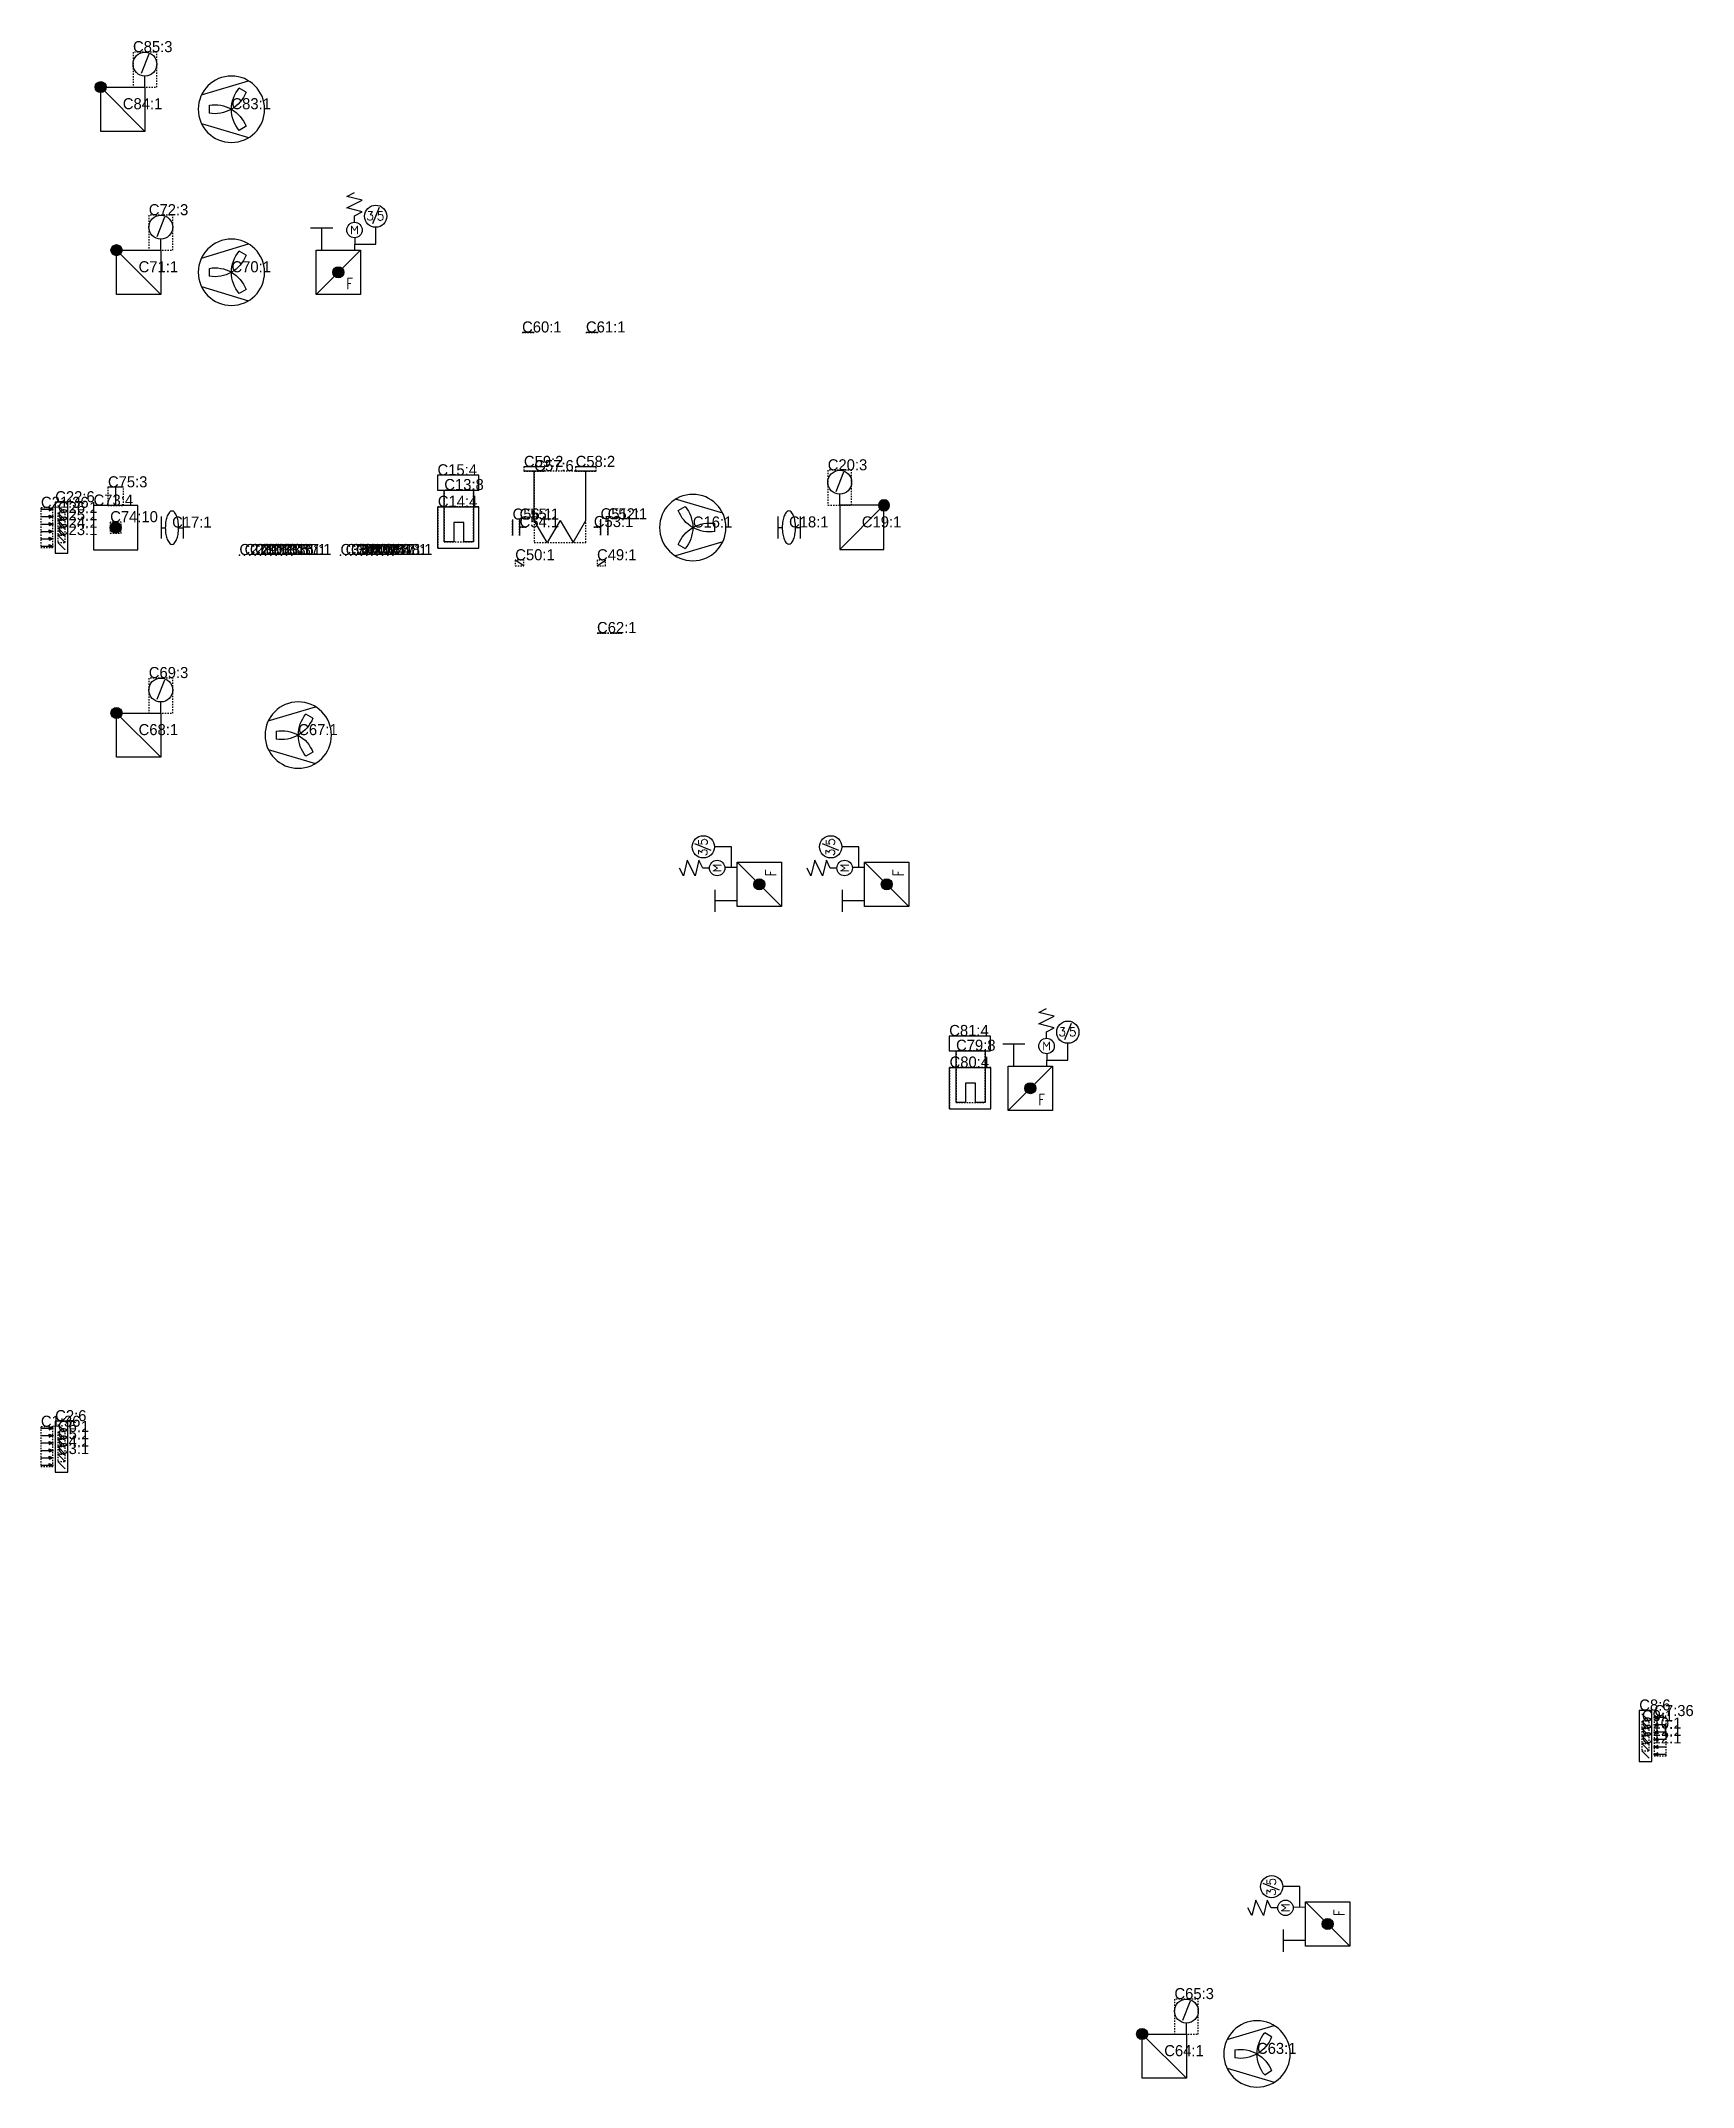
# Model space of a CAD drawing. Header units: metres. Extents: x -1371 to 1516, y -1511 to 574.
# Drawn here: x 220.6 to 594, y 111.1 to 573.6 of the extents above; entities that cross this region are included whole.
import ezdxf
from ezdxf.enums import TextEntityAlignment as Align

# ---------------------------------------------------------------- set-up
doc = ezdxf.new("R2010")
doc.units = ezdxf.units.M
doc.linetypes.add('DASHED', pattern=[0.6, 0.3, -0.3])
doc.linetypes.add('DASHEDX2', pattern=[38.1, 25.4, -12.7])
for name, color, linetype in [('05Basic', 3, 'Continuous'), ('1', 7, 'Continuous'), ('AI_BBOX', 1, 'DASHED'), ('AI_SEG_BBOX', 4, 'DASHED'), ('V-10_fire damper', 3, 'Continuous'), ('通风设备', 3, 'Continuous')]:
    doc.layers.add(name, color=color, linetype=linetype)
doc.styles.add('HZ', font='txt_____.ttf', dxfattribs={"width": 0.7, "bigfont": 'HZTXT'})
doc.styles.add('ISOCP', font='isocpeur.ttf')
doc.styles.add('ROMAND', font='romand__.ttf', dxfattribs={"width": 0.7, "bigfont": 'OCHINESE.shx'})

msp = doc.modelspace()

# ---------------------------------------------------------------- texts
at = {"layer": 'AI_SEG_BBOX', "color": 4}
for s, p in [('C85:3', (241.42, 571.05)), ('C84:1', (239.12, 558.15)), ('C83:1', (263.67, 558.15)), ('C72:3', (244.99, 534.2)), ('C71:1', (242.69, 521.3)), ('C70:1', (263.67, 521.3)), ('C60:1', (329.36, 507.7)), ('C61:1', (343.8, 507.7)), ('C15:4', (310.24, 475.41)), ('C59:2', (329.78, 477.31)), ('C57:6', (332.12, 476.36)), ('C58:2', (341.47, 477.31)), ('C20:3', (398.45, 476.54)), ('C22:6', (223.84, 469.33)), ('C75:3', (235.76, 472.7)), ('C13:8', (311.78, 472.08)), ('C21:36', (220.61, 468.07)), ('C26:1', (224.45, 466.9)), ('C25:1', (224.45, 465.24)), ('C73:4', (232.51, 468.57)), ('C74:10', (236.26, 464.82)), ('C14:4', (310.32, 468.29)), ('C56:1', (327.21, 465.41)), ('C55:1', (328.8, 465.41)), ('C51:1', (347.11, 465.47)), ('C52:1', (348.71, 465.47)), ('C24:1', (224.45, 463.57)), ('C23:1', (224.45, 461.9)), ('C17:1', (250.26, 463.6)), ('C54:1', (328.8, 463.66)), ('C53:1', (345.58, 463.72)), ('C16:1', (367.95, 463.61)), ('C18:1', (389.7, 463.64)), ('C19:1', (406.15, 463.64)), ('C27:1', (265.46, 457.4)), ('C28:1', (266.65, 457.4)), ('C29:1', (267.84, 457.4)), ('C30:1', (269.03, 457.4)), ('C31:1', (270.22, 457.4)), ('C32:1', (271.4, 457.4)), ('C33:1', (272.59, 457.4)), ('C34:1', (273.78, 457.4)), ('C35:1', (274.97, 457.4)), ('C36:1', (276.15, 457.4)), ('C37:1', (277.34, 457.4)), ('C38:1', (288.3, 457.4)), ('C39:1', (289.49, 457.4)), ('C40:1', (290.68, 457.4)), ('C41:1', (291.86, 457.4)), ('C42:1', (293.05, 457.4)), ('C43:1', (294.24, 457.4)), ('C44:1', (295.43, 457.4)), ('C45:1', (296.62, 457.4)), ('C46:1', (297.8, 457.4)), ('C47:1', (298.99, 457.4)), ('C48:1', (300.18, 457.4)), ('C50:1', (327.82, 456.21)), ('C49:1', (346.3, 456.21)), ('C62:1', (346.3, 439.76)), ('C69:3', (244.99, 429.59)), ('C68:1', (242.69, 416.69)), ('C67:1', (278.76, 416.69)), ('C81:4', (425.91, 348.69)), ('C79:8', (427.45, 345.36)), ('C80:4', (425.99, 341.56)), ('C2:6', (223.84, 261.64)), ('C1:36', (220.61, 260.38)), ('C6:1', (224.45, 259.21)), ('C5:1', (224.45, 257.54)), ('C4:1', (224.45, 255.88)), ('C3:1', (224.45, 254.21)), ('C8:6', (581.87, 196.25)), ('C9:1', (582.48, 193.82)), ('C10:1', (582.48, 192.16)), ('C7:36', (585.26, 194.99)), ('C11:1', (582.48, 190.49)), ('C12:1', (582.48, 188.82)), ('C65:3', (476.81, 131.02)), ('C64:1', (474.51, 118.12)), ('C63:1', (495.47, 118.64))]:
    msp.add_text(s, height=2.5, dxfattribs=at).set_placement(p)

# ---------------------------------------------------------------- blocks, each defined once
blk = doc.blocks.new('ms1008_k01')
at = {"color": 0, "transparency": 33554687}
for p, q in [((-3.22, 6.77), (-6.42, -3.88)), ((-0.89, 5), (0.91, 5)), ((3.22, 6.77), (6.42, -3.88)), ((-3.86, -3.3), (-4.77, -1.75)), ((3.86, -3.3), (4.77, -1.75))]:
    blk.add_line(p, q, dxfattribs=at)
blk.add_circle((0, 0), 7.5, dxfattribs=at)
for centre, start, end in [((6.5, 3.73), 170.2818, 209.8588), ((-6.49, 3.77), 329.8588, 9.4702), ((0.05, -7.5), 90.369, 129.9804), ((-6.52, 3.71), 290.792, 330.369), ((-0.05, -7.5), 50.0196, 89.631), ((6.52, 3.71), 209.631, 249.208)]:
    blk.add_arc(centre, 7.5, start, end, dxfattribs=at)
blk = doc.blocks.new('ms1821')
at = {"color": 0, "transparency": 33554687}
for p, q in [((-5, 5), (5, -5)), ((-5, 5), (5, 5)), ((-5, -5), (-5, 5)), ((5, 5), (5, -5)), ((5, -5), (-5, -5))]:
    blk.add_line(p, q, dxfattribs=at)
for radius in [1.25, 1.12, 1, 0.875, 0.75, 0.625, 0.5, 0.375, 0.25, 0.125]:
    blk.add_circle((-5, 5), radius, dxfattribs=at)
blk = doc.blocks.new('防火阀vaf')
at = {"color": 3}
for p, q in [((1660.48, 1013.01), (1662.23, 1013.89)), ((1663.98, 1012.14), (1660.48, 1013.01)), ((1660.48, 1010.39), (1663.98, 1012.14)), ((1663.98, 1009.51), (1660.48, 1010.39)), ((1662.23, 1008.64), (1663.98, 1009.51)), ((1662.23, 1007.15), (1662.23, 1008.64)), ((1667.77, 1010.51), (1666.31, 1006.81)), ((1652.32, 1005.87), (1657.32, 1005.87)), ((1654.82, 1000.87), (1654.82, 1005.87)), ((1662.32, 1000.87), (1662.38, 1003.66)), ((1653.57, 1000.87), (1663.57, 1000.87)), ((1653.57, 990.87), (1663.57, 1000.87)), ((1653.57, 990.87), (1653.57, 1000.87)), ((1663.57, 1000.87), (1663.57, 990.87)), ((1663.57, 990.87), (1653.57, 990.87))]:
    blk.add_line(p, q, dxfattribs=at)
at = {"color": 3, "linetype": 'Continuous'}
for p, q in [((1667.03, 1002.19), (1667.03, 1006.02)), ((1662.32, 1002.19), (1667.03, 1002.19))]:
    blk.add_line(p, q, dxfattribs=at)
blk.add_circle((1667.03, 1008.53), 2.51, dxfattribs=at)
at = {"color": 3}
for centre, radius in [((1662.23, 1005.4), 1.75), ((1658.57, 995.87), 1.25), ((1658.57, 995.87), 1.12), ((1658.57, 995.87), 1), ((1658.57, 995.87), 0.875), ((1658.57, 995.87), 0.75), ((1658.57, 995.87), 0.625), ((1658.57, 995.87), 0.5), ((1658.57, 995.87), 0.375), ((1658.57, 995.87), 0.25), ((1658.57, 995.87), 0.125)]:
    blk.add_circle(centre, radius, dxfattribs=at)
at = {"color": 3, "style": 'ROMAND'}
for s, p in [('3', (1665.78, 1008.63)), ('5', (1668.13, 1008.6))]:
    blk.add_text(s, height=2, dxfattribs=at).set_placement(p, align=Align.MIDDLE)
at = {"color": 3, "style": 'ISOCP'}
blk.add_text('M', height=2, rotation=360, dxfattribs=at).set_placement((1662.23, 1005.4), align=Align.MIDDLE)
at = {"color": 3, "style": 'HZ', "width": 0.8}
blk.add_text('F', height=2.46, dxfattribs=at).set_placement((1660.36, 992.04))
blk = doc.blocks.new('ms0221')
at = {"color": 0, "transparency": 33554687}
for p, q in [((-2.5, 2.5), (-2.5, -2.5)), ((2.5, 2.5), (2.5, -2.5)), ((-2.53, -0.03), (-1.53, -0.03)), ((1.47, -0.03), (2.47, -0.03))]:
    blk.add_line(p, q, dxfattribs=at)
for centre, radius, start, end in [((7.86, -0.03), 9.4, 170.6129, 180), ((3.94, 0.62), 5.42, 158.2424, 170.6129), ((1.48, 1.6), 2.77, 136.0636, 158.2424), ((-0.03, 3.06), 0.67, 90, 136.0636), ((-0.03, 3.06), 0.67, 43.9364, 90), ((-1.55, 1.6), 2.77, 21.7576, 43.9364), ((-4.01, 0.62), 5.42, 9.3871, 21.7576), ((-7.93, -0.03), 9.4, 0, 9.3871), ((7.86, -0.03), 9.4, 180, 189.3871), ((3.94, -0.68), 5.42, 189.3871, 201.7576), ((1.48, -1.66), 2.77, 201.7576, 223.9364), ((-0.03, -3.12), 0.67, 223.9364, 270), ((-0.03, -3.12), 0.67, 270, 316.0636), ((-1.55, -1.66), 2.77, 316.0636, 338.2424), ((-4.01, -0.68), 5.42, 338.2424, 350.6129), ((-7.93, -0.03), 9.4, 350.6129, 360)]:
    blk.add_arc(centre, radius, start, end, dxfattribs=at)

# ---------------------------------------------------------------- linework, layer by layer
at = {"color": 3}
for p, q in [((244.97, 570.6), (243.24, 566.2)), ((244.12, 563.15), (244.12, 565.65)), ((248.54, 533.75), (246.81, 529.35)), ((247.69, 526.3), (247.69, 528.8)), ((334.45, 477.31), (329.78, 477.31)), ((334.45, 476.36), (329.78, 476.36)), ((332.12, 465.22), (332.12, 476.36)), ((346.13, 477.31), (341.47, 477.31)), ((346.13, 476.36), (341.47, 476.36)), ((343.8, 465.22), (343.8, 476.36)), ((402, 476.09), (400.27, 471.69)), ((401.15, 468.64), (401.15, 471.14)), ((327.21, 465.41), (327.21, 461.82)), ((328.8, 465.41), (328.8, 461.82)), ((335.04, 460.26), (332.12, 465.22)), ((337.96, 465.22), (335.04, 460.26)), ((337.96, 465.22), (340.88, 460.26)), ((340.88, 460.26), (343.8, 465.22)), ((347.11, 465.47), (347.11, 461.89)), ((348.71, 465.47), (348.71, 461.89)), ((329.73, 454.94), (327.82, 456.21)), ((346.3, 454.94), (348.21, 456.21)), ((248.54, 429.13), (246.81, 424.74)), ((247.69, 421.69), (247.69, 424.19)), ((480.37, 130.57), (478.63, 126.17)), ((479.51, 123.12), (479.51, 125.62))]:
    msp.add_line(p, q, dxfattribs=at)
at = {"color": 3, "linetype": 'DASHEDX2', "ltscale": 0.1}
for p, q in [((332.12, 507.7), (329.36, 507.7)), ((346.56, 507.7), (343.8, 507.7)), ((351.97, 439.76), (346.3, 439.76))]:
    msp.add_line(p, q, dxfattribs=at)
at = {"color": 3}
for centre in [(244.12, 568.35), (247.69, 531.5), (401.15, 473.84), (247.69, 426.89), (479.51, 128.32)]:
    msp.add_circle(centre, 2.7, dxfattribs=at)
for p in [(265.46, 457.4), (266.65, 457.4), (267.84, 457.4), (269.03, 457.4), (270.22, 457.4), (271.4, 457.4), (272.59, 457.4), (273.78, 457.4), (274.97, 457.4), (276.15, 457.4), (277.34, 457.4), (288.3, 457.4), (289.49, 457.4), (290.68, 457.4), (291.86, 457.4), (293.05, 457.4), (294.24, 457.4), (295.43, 457.4), (296.62, 457.4), (297.8, 457.4), (298.99, 457.4), (300.18, 457.4)]:
    msp.add_point(p, dxfattribs=at)
at = {"layer": '1', "color": 3}
for p, q in [((330.33, 463.66), (328.8, 463.66)), ((347.11, 463.72), (345.58, 463.72))]:
    msp.add_line(p, q, dxfattribs=at)
at = {"layer": 'AI_BBOX', "color": 1, "linetype": 'DASHED'}
for p, q in [((329.36, 507.7), (332.12, 507.7)), ((332.12, 507.7), (329.36, 507.7)), ((329.36, 507.7), (329.36, 507.7)), ((332.12, 507.7), (332.12, 507.7)), ((343.8, 507.7), (346.56, 507.7)), ((346.56, 507.7), (343.8, 507.7)), ((343.8, 507.7), (343.8, 507.7)), ((346.56, 507.7), (346.56, 507.7)), ((327.21, 461.82), (327.21, 465.41)), ((327.21, 465.41), (327.21, 465.41)), ((327.21, 465.41), (327.21, 461.82)), ((328.8, 461.82), (328.8, 465.41)), ((328.8, 465.41), (328.8, 465.41)), ((328.8, 465.41), (328.8, 461.82)), ((328.8, 463.66), (330.33, 463.66)), ((330.33, 463.66), (328.8, 463.66)), ((328.8, 463.66), (328.8, 463.66)), ((330.33, 463.66), (330.33, 463.66)), ((345.58, 463.72), (347.11, 463.72)), ((347.11, 463.72), (345.58, 463.72)), ((345.58, 463.72), (345.58, 463.72)), ((347.11, 461.89), (347.11, 465.47)), ((347.11, 465.47), (347.11, 465.47)), ((347.11, 465.47), (347.11, 461.89)), ((347.11, 463.72), (347.11, 463.72)), ((348.71, 461.89), (348.71, 465.47)), ((348.71, 465.47), (348.71, 465.47)), ((348.71, 465.47), (348.71, 461.89)), ((327.21, 461.82), (327.21, 461.82)), ((328.8, 461.82), (328.8, 461.82)), ((347.11, 461.89), (347.11, 461.89)), ((348.71, 461.89), (348.71, 461.89)), ((346.3, 439.76), (351.97, 439.76)), ((351.97, 439.76), (346.3, 439.76)), ((346.3, 439.76), (346.3, 439.76)), ((351.97, 439.76), (351.97, 439.76))]:
    msp.add_line(p, q, dxfattribs=at)
at = {"layer": 'AI_SEG_BBOX', "color": 4, "linetype": 'DASHED'}
for p, q in [((246.82, 571.05), (241.42, 571.05)), ((241.42, 571.05), (241.42, 563.15)), ((246.82, 563.15), (246.82, 571.05)), ((241.42, 563.15), (246.82, 563.15)), ((239.12, 558.15), (239.12, 558.15)), ((239.12, 558.15), (239.12, 558.15)), ((239.12, 558.15), (239.12, 558.15)), ((239.12, 558.15), (239.12, 558.15)), ((263.67, 558.15), (263.67, 558.15)), ((263.67, 558.15), (263.67, 558.15)), ((263.67, 558.15), (263.67, 558.15)), ((263.67, 558.15), (263.67, 558.15)), ((250.39, 534.2), (244.99, 534.2)), ((244.99, 534.2), (244.99, 526.3)), ((250.39, 526.3), (250.39, 534.2)), ((244.99, 526.3), (250.39, 526.3)), ((242.69, 521.3), (242.69, 521.3)), ((242.69, 521.3), (242.69, 521.3)), ((242.69, 521.3), (242.69, 521.3)), ((242.69, 521.3), (242.69, 521.3)), ((263.67, 521.3), (263.67, 521.3)), ((263.67, 521.3), (263.67, 521.3)), ((263.67, 521.3), (263.67, 521.3)), ((263.67, 521.3), (263.67, 521.3)), ((329.36, 507.7), (332.12, 507.7)), ((332.12, 507.7), (329.36, 507.7)), ((329.36, 507.7), (329.36, 507.7)), ((332.12, 507.7), (332.12, 507.7)), ((343.8, 507.7), (346.56, 507.7)), ((346.56, 507.7), (343.8, 507.7)), ((343.8, 507.7), (343.8, 507.7)), ((346.56, 507.7), (346.56, 507.7)), ((334.45, 477.31), (329.78, 477.31)), ((329.78, 477.31), (329.78, 476.36)), ((329.78, 476.36), (334.45, 476.36)), ((343.8, 476.36), (332.12, 476.36)), ((332.12, 476.36), (332.12, 460.26)), ((334.45, 476.36), (334.45, 477.31)), ((346.13, 477.31), (341.47, 477.31)), ((341.47, 477.31), (341.47, 476.36)), ((341.47, 476.36), (346.13, 476.36)), ((343.8, 460.26), (343.8, 476.36)), ((346.13, 476.36), (346.13, 477.31)), ((403.85, 476.54), (398.45, 476.54)), ((398.45, 476.54), (398.45, 468.64)), ((403.85, 468.64), (403.85, 476.54)), ((239.27, 472.7), (235.76, 472.7)), ((235.76, 472.7), (235.76, 468.57)), ((239.27, 468.57), (239.27, 472.7)), ((319.58, 475.41), (310.24, 475.41)), ((310.24, 475.41), (310.24, 472.08)), ((310.24, 472.08), (319.58, 472.08)), ((318.37, 472.08), (311.78, 472.08)), ((311.78, 472.08), (311.78, 460.36)), ((318.37, 460.36), (318.37, 472.08)), ((319.58, 472.08), (319.58, 475.41)), ((223.33, 468.07), (220.61, 468.07)), ((220.61, 468.07), (220.61, 459.07)), ((223.33, 459.07), (223.33, 468.07)), ((226.72, 469.33), (223.84, 469.33)), ((223.84, 469.33), (223.84, 457.81)), ((226.72, 457.81), (226.72, 469.33)), ((242.51, 468.57), (232.51, 468.57)), ((232.51, 468.57), (232.51, 458.57)), ((235.76, 468.57), (239.27, 468.57)), ((242.51, 458.57), (242.51, 468.57)), ((319.62, 468.29), (310.32, 468.29)), ((310.32, 468.29), (310.32, 458.94)), ((319.62, 458.94), (319.62, 468.29)), ((398.45, 468.64), (403.85, 468.64)), ((226.12, 466.9), (224.45, 466.9)), ((224.45, 466.9), (224.45, 465.24)), ((226.12, 465.24), (224.45, 465.24)), ((224.45, 465.24), (224.45, 463.57)), ((224.45, 465.24), (226.12, 465.24)), ((226.12, 463.57), (224.45, 463.57)), ((224.45, 463.57), (224.45, 461.9)), ((224.45, 463.57), (226.12, 463.57)), ((226.12, 465.24), (226.12, 466.9)), ((226.12, 463.57), (226.12, 465.24)), ((226.12, 461.9), (226.12, 463.57)), ((238.76, 464.82), (236.26, 464.82)), ((236.26, 464.82), (236.26, 462.32)), ((238.76, 462.32), (238.76, 464.82)), ((250.26, 463.6), (250.26, 463.6)), ((250.26, 463.6), (250.26, 463.6)), ((250.26, 463.6), (250.26, 463.6)), ((250.26, 463.6), (250.26, 463.6)), ((327.21, 461.82), (327.21, 465.41)), ((327.21, 465.41), (327.21, 465.41)), ((327.21, 465.41), (327.21, 461.82)), ((328.8, 461.82), (328.8, 465.41)), ((328.8, 465.41), (328.8, 465.41)), ((328.8, 465.41), (328.8, 461.82)), ((328.8, 463.66), (330.33, 463.66)), ((330.33, 463.66), (328.8, 463.66)), ((328.8, 463.66), (328.8, 463.66)), ((330.33, 463.66), (330.33, 463.66)), ((345.58, 463.72), (347.11, 463.72)), ((347.11, 463.72), (345.58, 463.72)), ((345.58, 463.72), (345.58, 463.72)), ((347.11, 461.89), (347.11, 465.47)), ((347.11, 465.47), (347.11, 465.47)), ((347.11, 465.47), (347.11, 461.89)), ((347.11, 463.72), (347.11, 463.72)), ((348.71, 461.89), (348.71, 465.47)), ((348.71, 465.47), (348.71, 465.47)), ((348.71, 465.47), (348.71, 461.89)), ((367.95, 463.61), (367.95, 463.61)), ((367.95, 463.61), (367.95, 463.61)), ((367.95, 463.61), (367.95, 463.61)), ((367.95, 463.61), (367.95, 463.61)), ((389.7, 463.64), (389.7, 463.64)), ((389.7, 463.64), (389.7, 463.64)), ((389.7, 463.64), (389.7, 463.64)), ((389.7, 463.64), (389.7, 463.64)), ((406.15, 463.64), (406.15, 463.64)), ((406.15, 463.64), (406.15, 463.64)), ((406.15, 463.64), (406.15, 463.64)), ((406.15, 463.64), (406.15, 463.64)), ((220.61, 459.07), (223.33, 459.07)), ((226.12, 461.9), (224.45, 461.9)), ((224.45, 461.9), (224.45, 460.24)), ((224.45, 461.9), (226.12, 461.9)), ((224.45, 460.24), (226.12, 460.24)), ((226.12, 460.24), (226.12, 461.9)), ((232.51, 458.57), (242.51, 458.57)), ((236.26, 462.32), (238.76, 462.32)), ((310.32, 458.94), (319.62, 458.94)), ((311.78, 460.36), (318.37, 460.36)), ((327.21, 461.82), (327.21, 461.82)), ((328.8, 461.82), (328.8, 461.82)), ((332.12, 460.26), (343.8, 460.26)), ((347.11, 461.89), (347.11, 461.89)), ((348.71, 461.89), (348.71, 461.89)), ((223.84, 457.81), (226.72, 457.81)), ((265.46, 457.4), (265.46, 457.4)), ((265.46, 457.4), (265.46, 457.4)), ((265.46, 457.4), (265.46, 457.4)), ((265.46, 457.4), (265.46, 457.4)), ((266.65, 457.4), (266.65, 457.4)), ((266.65, 457.4), (266.65, 457.4)), ((266.65, 457.4), (266.65, 457.4)), ((266.65, 457.4), (266.65, 457.4)), ((267.84, 457.4), (267.84, 457.4)), ((267.84, 457.4), (267.84, 457.4)), ((267.84, 457.4), (267.84, 457.4)), ((267.84, 457.4), (267.84, 457.4)), ((269.03, 457.4), (269.03, 457.4)), ((269.03, 457.4), (269.03, 457.4)), ((269.03, 457.4), (269.03, 457.4)), ((269.03, 457.4), (269.03, 457.4)), ((270.22, 457.4), (270.22, 457.4)), ((270.22, 457.4), (270.22, 457.4)), ((270.22, 457.4), (270.22, 457.4)), ((270.22, 457.4), (270.22, 457.4)), ((271.4, 457.4), (271.4, 457.4)), ((271.4, 457.4), (271.4, 457.4)), ((271.4, 457.4), (271.4, 457.4)), ((271.4, 457.4), (271.4, 457.4)), ((272.59, 457.4), (272.59, 457.4)), ((272.59, 457.4), (272.59, 457.4)), ((272.59, 457.4), (272.59, 457.4)), ((272.59, 457.4), (272.59, 457.4)), ((273.78, 457.4), (273.78, 457.4)), ((273.78, 457.4), (273.78, 457.4)), ((273.78, 457.4), (273.78, 457.4)), ((273.78, 457.4), (273.78, 457.4)), ((274.97, 457.4), (274.97, 457.4)), ((274.97, 457.4), (274.97, 457.4)), ((274.97, 457.4), (274.97, 457.4)), ((274.97, 457.4), (274.97, 457.4)), ((276.15, 457.4), (276.15, 457.4)), ((276.15, 457.4), (276.15, 457.4)), ((276.15, 457.4), (276.15, 457.4)), ((276.15, 457.4), (276.15, 457.4)), ((277.34, 457.4), (277.34, 457.4)), ((277.34, 457.4), (277.34, 457.4)), ((277.34, 457.4), (277.34, 457.4)), ((277.34, 457.4), (277.34, 457.4)), ((288.3, 457.4), (288.3, 457.4)), ((288.3, 457.4), (288.3, 457.4)), ((288.3, 457.4), (288.3, 457.4)), ((288.3, 457.4), (288.3, 457.4)), ((289.49, 457.4), (289.49, 457.4)), ((289.49, 457.4), (289.49, 457.4)), ((289.49, 457.4), (289.49, 457.4)), ((289.49, 457.4), (289.49, 457.4)), ((290.68, 457.4), (290.68, 457.4)), ((290.68, 457.4), (290.68, 457.4)), ((290.68, 457.4), (290.68, 457.4)), ((290.68, 457.4), (290.68, 457.4)), ((291.86, 457.4), (291.86, 457.4)), ((291.86, 457.4), (291.86, 457.4)), ((291.86, 457.4), (291.86, 457.4)), ((291.86, 457.4), (291.86, 457.4)), ((293.05, 457.4), (293.05, 457.4)), ((293.05, 457.4), (293.05, 457.4)), ((293.05, 457.4), (293.05, 457.4)), ((293.05, 457.4), (293.05, 457.4)), ((294.24, 457.4), (294.24, 457.4)), ((294.24, 457.4), (294.24, 457.4)), ((294.24, 457.4), (294.24, 457.4)), ((294.24, 457.4), (294.24, 457.4)), ((295.43, 457.4), (295.43, 457.4)), ((295.43, 457.4), (295.43, 457.4)), ((295.43, 457.4), (295.43, 457.4)), ((295.43, 457.4), (295.43, 457.4)), ((296.62, 457.4), (296.62, 457.4)), ((296.62, 457.4), (296.62, 457.4)), ((296.62, 457.4), (296.62, 457.4)), ((296.62, 457.4), (296.62, 457.4)), ((297.8, 457.4), (297.8, 457.4)), ((297.8, 457.4), (297.8, 457.4)), ((297.8, 457.4), (297.8, 457.4)), ((297.8, 457.4), (297.8, 457.4)), ((298.99, 457.4), (298.99, 457.4)), ((298.99, 457.4), (298.99, 457.4)), ((298.99, 457.4), (298.99, 457.4)), ((298.99, 457.4), (298.99, 457.4)), ((300.18, 457.4), (300.18, 457.4)), ((300.18, 457.4), (300.18, 457.4)), ((300.18, 457.4), (300.18, 457.4)), ((300.18, 457.4), (300.18, 457.4)), ((329.73, 456.21), (327.82, 456.21)), ((327.82, 456.21), (327.82, 454.94)), ((327.82, 454.94), (329.73, 454.94)), ((329.73, 454.94), (329.73, 456.21)), ((348.21, 456.21), (346.3, 456.21)), ((346.3, 456.21), (346.3, 454.94)), ((346.3, 454.94), (348.21, 454.94)), ((348.21, 454.94), (348.21, 456.21)), ((346.3, 439.76), (351.97, 439.76)), ((351.97, 439.76), (346.3, 439.76)), ((346.3, 439.76), (346.3, 439.76)), ((351.97, 439.76), (351.97, 439.76)), ((250.39, 429.59), (244.99, 429.59)), ((244.99, 429.59), (244.99, 421.69)), ((250.39, 421.69), (250.39, 429.59)), ((244.99, 421.69), (250.39, 421.69)), ((242.69, 416.69), (242.69, 416.69)), ((242.69, 416.69), (242.69, 416.69)), ((242.69, 416.69), (242.69, 416.69)), ((242.69, 416.69), (242.69, 416.69)), ((278.76, 416.69), (278.76, 416.69)), ((278.76, 416.69), (278.76, 416.69)), ((278.76, 416.69), (278.76, 416.69)), ((278.76, 416.69), (278.76, 416.69)), ((435.25, 348.69), (425.91, 348.69)), ((425.91, 348.69), (425.91, 345.35)), ((435.25, 345.35), (435.25, 348.69)), ((425.91, 345.35), (435.25, 345.35)), ((434.04, 345.36), (427.45, 345.36)), ((427.45, 345.36), (427.45, 333.63)), ((434.04, 333.63), (434.04, 345.36)), ((435.29, 341.56), (425.99, 341.56)), ((425.99, 341.56), (425.99, 332.21)), ((435.29, 332.21), (435.29, 341.56)), ((427.45, 333.63), (434.04, 333.63)), ((425.99, 332.21), (435.29, 332.21)), ((223.33, 260.38), (220.61, 260.38)), ((220.61, 260.38), (220.61, 251.38)), ((223.33, 251.38), (223.33, 260.38)), ((226.72, 261.64), (223.84, 261.64)), ((223.84, 261.64), (223.84, 250.12)), ((226.12, 259.21), (224.45, 259.21)), ((224.45, 259.21), (224.45, 257.54)), ((226.12, 257.54), (226.12, 259.21)), ((226.72, 250.12), (226.72, 261.64)), ((226.12, 257.54), (224.45, 257.54)), ((224.45, 257.54), (224.45, 255.88)), ((224.45, 257.54), (226.12, 257.54)), ((226.12, 255.88), (224.45, 255.88)), ((224.45, 255.88), (224.45, 254.21)), ((224.45, 255.88), (226.12, 255.88)), ((226.12, 255.88), (226.12, 257.54)), ((226.12, 254.21), (226.12, 255.88)), ((220.61, 251.38), (223.33, 251.38)), ((223.84, 250.12), (226.72, 250.12)), ((226.12, 254.21), (224.45, 254.21)), ((224.45, 254.21), (224.45, 252.54)), ((224.45, 254.21), (226.12, 254.21)), ((224.45, 252.54), (226.12, 252.54)), ((226.12, 252.54), (226.12, 254.21)), ((584.75, 196.25), (581.87, 196.25)), ((581.87, 196.25), (581.87, 184.73)), ((584.75, 184.73), (584.75, 196.25)), ((587.99, 194.99), (585.26, 194.99)), ((585.26, 194.99), (585.26, 185.99)), ((587.99, 185.99), (587.99, 194.99)), ((584.14, 193.82), (582.48, 193.82)), ((582.48, 193.82), (582.48, 192.16)), ((582.48, 192.16), (584.14, 192.16)), ((584.14, 192.16), (582.48, 192.16)), ((582.48, 192.16), (582.48, 190.49)), ((582.48, 190.49), (584.14, 190.49)), ((584.14, 190.49), (582.48, 190.49)), ((582.48, 190.49), (582.48, 188.82)), ((584.14, 192.16), (584.14, 193.82)), ((584.14, 190.49), (584.14, 192.16)), ((584.14, 188.82), (584.14, 190.49)), ((582.48, 188.82), (584.14, 188.82)), ((584.14, 188.82), (582.48, 188.82)), ((582.48, 188.82), (582.48, 187.16)), ((582.48, 187.16), (584.14, 187.16)), ((584.14, 187.16), (584.14, 188.82)), ((585.26, 185.99), (587.99, 185.99)), ((581.87, 184.73), (584.75, 184.73)), ((482.21, 131.02), (476.81, 131.02)), ((476.81, 131.02), (476.81, 123.12)), ((482.21, 123.12), (482.21, 131.02)), ((476.81, 123.12), (482.21, 123.12)), ((474.51, 118.12), (474.51, 118.12)), ((474.51, 118.12), (474.51, 118.12)), ((474.51, 118.12), (474.51, 118.12)), ((474.51, 118.12), (474.51, 118.12)), ((495.47, 118.64), (495.47, 118.64)), ((495.47, 118.64), (495.47, 118.64)), ((495.47, 118.64), (495.47, 118.64)), ((495.47, 118.64), (495.47, 118.64))]:
    msp.add_line(p, q, dxfattribs=at)
at = {"layer": '通风设备', "color": 3}
for p, q in [((237.51, 472.7), (235.76, 472.7)), ((237.51, 468.57), (237.51, 472.7)), ((239.27, 472.7), (237.51, 472.7)), ((311.78, 460.36), (311.78, 471.79)), ((318.37, 472.08), (318.37, 460.36)), ((220.61, 467.74), (223.33, 467.74)), ((222.5, 467.74), (222.5, 468.07)), ((222.5, 468.07), (223.33, 467.74)), ((222.5, 467.4), (223.33, 467.74)), ((222.5, 467.74), (222.5, 467.4)), ((226.72, 469.33), (223.84, 469.33)), ((223.84, 469.33), (223.84, 457.81)), ((224.45, 468.57), (226.12, 466.9)), ((226.72, 457.81), (226.72, 469.33)), ((310.32, 458.94), (310.32, 468.29)), ((310.32, 468.29), (319.62, 468.29)), ((319.62, 458.94), (319.62, 468.29)), ((220.61, 466.07), (223.33, 466.07)), ((220.61, 464.4), (223.33, 464.4)), ((220.61, 462.74), (223.33, 462.74)), ((222.5, 466.4), (223.33, 466.07)), ((222.5, 466.07), (222.5, 466.4)), ((222.5, 465.74), (223.33, 466.07)), ((222.5, 466.07), (222.5, 465.74)), ((222.5, 464.4), (222.5, 464.74)), ((222.5, 464.74), (223.33, 464.4)), ((222.5, 464.07), (223.33, 464.4)), ((222.5, 464.4), (222.5, 464.07)), ((222.5, 463.07), (223.33, 462.74)), ((222.5, 462.74), (222.5, 463.07)), ((222.5, 462.4), (223.33, 462.74)), ((222.5, 462.74), (222.5, 462.4)), ((224.45, 466.9), (226.12, 465.24)), ((224.45, 465.24), (226.12, 463.57)), ((224.45, 463.57), (226.12, 461.9)), ((313.91, 464.73), (313.91, 460.36)), ((316.2, 464.73), (313.91, 464.73)), ((316.2, 460.36), (316.2, 464.73)), ((220.61, 461.07), (223.33, 461.07)), ((220.61, 459.4), (223.33, 459.4)), ((222.5, 461.07), (222.5, 461.4)), ((222.5, 461.4), (223.33, 461.07)), ((222.5, 460.74), (223.33, 461.07)), ((222.5, 461.07), (222.5, 460.74)), ((222.5, 459.4), (222.5, 459.74)), ((222.5, 459.74), (223.33, 459.4)), ((222.5, 459.07), (223.33, 459.4)), ((222.5, 459.4), (222.5, 459.07)), ((224.45, 461.9), (226.12, 460.24)), ((224.45, 460.24), (226.12, 458.57)), ((310.32, 458.94), (319.62, 458.94)), ((313.91, 460.36), (311.78, 460.36)), ((318.37, 460.36), (316.2, 460.36)), ((223.84, 457.81), (226.72, 457.81)), ((427.45, 333.63), (427.45, 345.06)), ((434.04, 345.36), (434.04, 333.63)), ((425.99, 332.21), (425.99, 341.56)), ((425.99, 341.56), (435.29, 341.56)), ((429.58, 338), (429.58, 333.63)), ((431.87, 338), (429.58, 338)), ((431.87, 333.63), (431.87, 338)), ((435.29, 332.21), (435.29, 341.56)), ((429.58, 333.63), (427.45, 333.63)), ((434.04, 333.63), (431.87, 333.63)), ((425.99, 332.21), (435.29, 332.21)), ((220.61, 260.04), (223.33, 260.04)), ((222.5, 260.04), (222.5, 260.38)), ((222.5, 260.38), (223.33, 260.04)), ((222.5, 259.71), (223.33, 260.04)), ((222.5, 260.04), (222.5, 259.71)), ((226.72, 261.64), (223.84, 261.64)), ((223.84, 261.64), (223.84, 250.12)), ((224.45, 260.88), (226.12, 259.21)), ((224.45, 259.21), (226.12, 257.54)), ((226.72, 250.12), (226.72, 261.64)), ((220.61, 258.38), (223.33, 258.38)), ((220.61, 256.71), (223.33, 256.71)), ((220.61, 255.04), (223.33, 255.04)), ((222.5, 258.71), (223.33, 258.38)), ((222.5, 258.38), (222.5, 258.71)), ((222.5, 258.04), (223.33, 258.38)), ((222.5, 258.38), (222.5, 258.04)), ((222.5, 256.71), (222.5, 257.04)), ((222.5, 257.04), (223.33, 256.71)), ((222.5, 256.38), (223.33, 256.71)), ((222.5, 256.71), (222.5, 256.38)), ((222.5, 255.38), (223.33, 255.04)), ((222.5, 255.04), (222.5, 255.38)), ((222.5, 254.71), (223.33, 255.04)), ((222.5, 255.04), (222.5, 254.71)), ((224.45, 257.54), (226.12, 255.88)), ((224.45, 255.88), (226.12, 254.21)), ((220.61, 253.38), (223.33, 253.38)), ((220.61, 251.71), (223.33, 251.71)), ((222.5, 253.38), (222.5, 253.71)), ((222.5, 253.71), (223.33, 253.38)), ((222.5, 253.04), (223.33, 253.38)), ((222.5, 253.38), (222.5, 253.04)), ((222.5, 251.71), (222.5, 252.04)), ((222.5, 252.04), (223.33, 251.71)), ((222.5, 251.38), (223.33, 251.71)), ((222.5, 251.71), (222.5, 251.38)), ((223.84, 250.12), (226.72, 250.12)), ((224.45, 254.21), (226.12, 252.54)), ((224.45, 252.54), (226.12, 250.88)), ((584.75, 196.25), (581.87, 196.25)), ((581.87, 196.25), (581.87, 184.73)), ((584.14, 193.82), (582.48, 195.49)), ((584.75, 184.73), (584.75, 196.25)), ((586.1, 194.99), (585.26, 194.66)), ((587.99, 194.66), (585.26, 194.66)), ((586.1, 194.32), (585.26, 194.66)), ((586.1, 194.66), (586.1, 194.99)), ((586.1, 194.66), (586.1, 194.32)), ((584.14, 192.16), (582.48, 193.82)), ((584.14, 190.49), (582.48, 192.16)), ((584.14, 188.82), (582.48, 190.49)), ((586.1, 193.32), (585.26, 192.99)), ((587.99, 192.99), (585.26, 192.99)), ((586.1, 192.66), (585.26, 192.99)), ((586.1, 191.66), (585.26, 191.32)), ((587.99, 191.32), (585.26, 191.32)), ((586.1, 190.99), (585.26, 191.32)), ((586.1, 189.99), (585.26, 189.66)), ((587.99, 189.66), (585.26, 189.66)), ((586.1, 189.32), (585.26, 189.66)), ((586.1, 192.99), (586.1, 193.32)), ((586.1, 192.99), (586.1, 192.66)), ((586.1, 191.32), (586.1, 191.66)), ((586.1, 191.32), (586.1, 190.99)), ((586.1, 189.66), (586.1, 189.99)), ((586.1, 189.66), (586.1, 189.32)), ((584.14, 187.16), (582.48, 188.82)), ((584.14, 185.49), (582.48, 187.16)), ((586.1, 188.32), (585.26, 187.99)), ((587.99, 187.99), (585.26, 187.99)), ((586.1, 187.66), (585.26, 187.99)), ((586.1, 186.66), (585.26, 186.32)), ((587.99, 186.32), (585.26, 186.32)), ((586.1, 185.99), (585.26, 186.32)), ((586.1, 187.99), (586.1, 188.32)), ((586.1, 187.99), (586.1, 187.66)), ((586.1, 186.32), (586.1, 186.66)), ((586.1, 186.32), (586.1, 185.99)), ((581.87, 184.73), (584.75, 184.73))]:
    msp.add_line(p, q, dxfattribs=at)
at = {"layer": '通风设备'}
for p, q in [((319.58, 475.41), (310.24, 475.41)), ((310.24, 475.41), (310.24, 472.08)), ((310.24, 472.08), (319.58, 472.08)), ((311.78, 471.79), (311.78, 472.08)), ((319.58, 472.08), (319.58, 475.41)), ((435.25, 348.69), (425.91, 348.69)), ((425.91, 348.69), (425.91, 345.35)), ((435.25, 345.35), (435.25, 348.69)), ((425.91, 345.35), (435.25, 345.35)), ((427.45, 345.06), (427.45, 345.36))]:
    msp.add_line(p, q, dxfattribs=at)
at = {"layer": '通风设备', "color": 3, "linetype": 'Continuous'}
for p, q in [((232.51, 468.57), (232.51, 458.57)), ((242.51, 468.57), (232.51, 468.57)), ((242.51, 458.57), (242.51, 468.57)), ((232.51, 458.57), (242.51, 458.57))]:
    msp.add_line(p, q, dxfattribs=at)
for radius in [1.25, 1.12, 1, 0.875, 0.75, 0.625, 0.5, 0.375, 0.25, 0.125]:
    msp.add_circle((237.51, 463.57), radius, dxfattribs=at)
at = {"layer": '通风设备', "color": 3}
for p in [(223.33, 467.74), (223.33, 466.07), (223.33, 464.4), (223.33, 462.74), (223.33, 461.07), (223.33, 459.4), (223.33, 260.04), (223.33, 258.38), (223.33, 256.71), (223.33, 255.04), (223.33, 253.38), (223.33, 251.71), (585.26, 194.66), (585.26, 192.99), (585.26, 191.32), (585.26, 189.66), (585.26, 187.99), (585.26, 186.32)]:
    msp.add_point(p, dxfattribs=at)

# ---------------------------------------------------------------- block references
at = {"color": 3, "xscale": -1}
for p, rotation in [((263.67, 558.15), 90), ((263.67, 521.3), 90), ((367.95, 463.61), 270), ((278.76, 416.69), 90), ((495.47, 118.64), 90)]:
    msp.add_blockref('ms1008_k01', p, dxfattribs=dict(at, rotation=rotation))
at = {"layer": '05Basic', "color": 3}
for name, p in [('ms1821', (239.12, 558.15)), ('ms1821', (242.69, 521.3)), ('ms0221', (250.26, 463.6)), ('ms0221', (389.7, 463.64)), ('ms1821', (242.69, 416.69)), ('ms1821', (474.51, 118.12))]:
    msp.add_blockref(name, p, dxfattribs=at)
at = {"layer": '05Basic', "color": 3, "xscale": -1}
msp.add_blockref('ms1821', (406.15, 463.64), dxfattribs=at)
at = {"layer": 'V-10_fire damper', "linetype": 'Continuous'}
for p in [(-1370.75, -474.56), (-1214.32, -658.98)]:
    msp.add_blockref('防火阀vaf', p, dxfattribs=at)
at = {"layer": 'V-10_fire damper', "linetype": 'Continuous', "rotation": 90}
for p in [(1378.85, -1275.58), (1407.66, -1275.58), (1507.31, -1510.58)]:
    msp.add_blockref('防火阀vaf', p, dxfattribs=at)

msp.set_redraw_order([(e.dxf.handle, doc.entitydb.next_handle()) for e in msp.query("TEXT MTEXT ATTDEF DIMENSION ARC_DIMENSION")])  # texts and dimensions are drawn at this point

doc.saveas('drawing.dxf')
